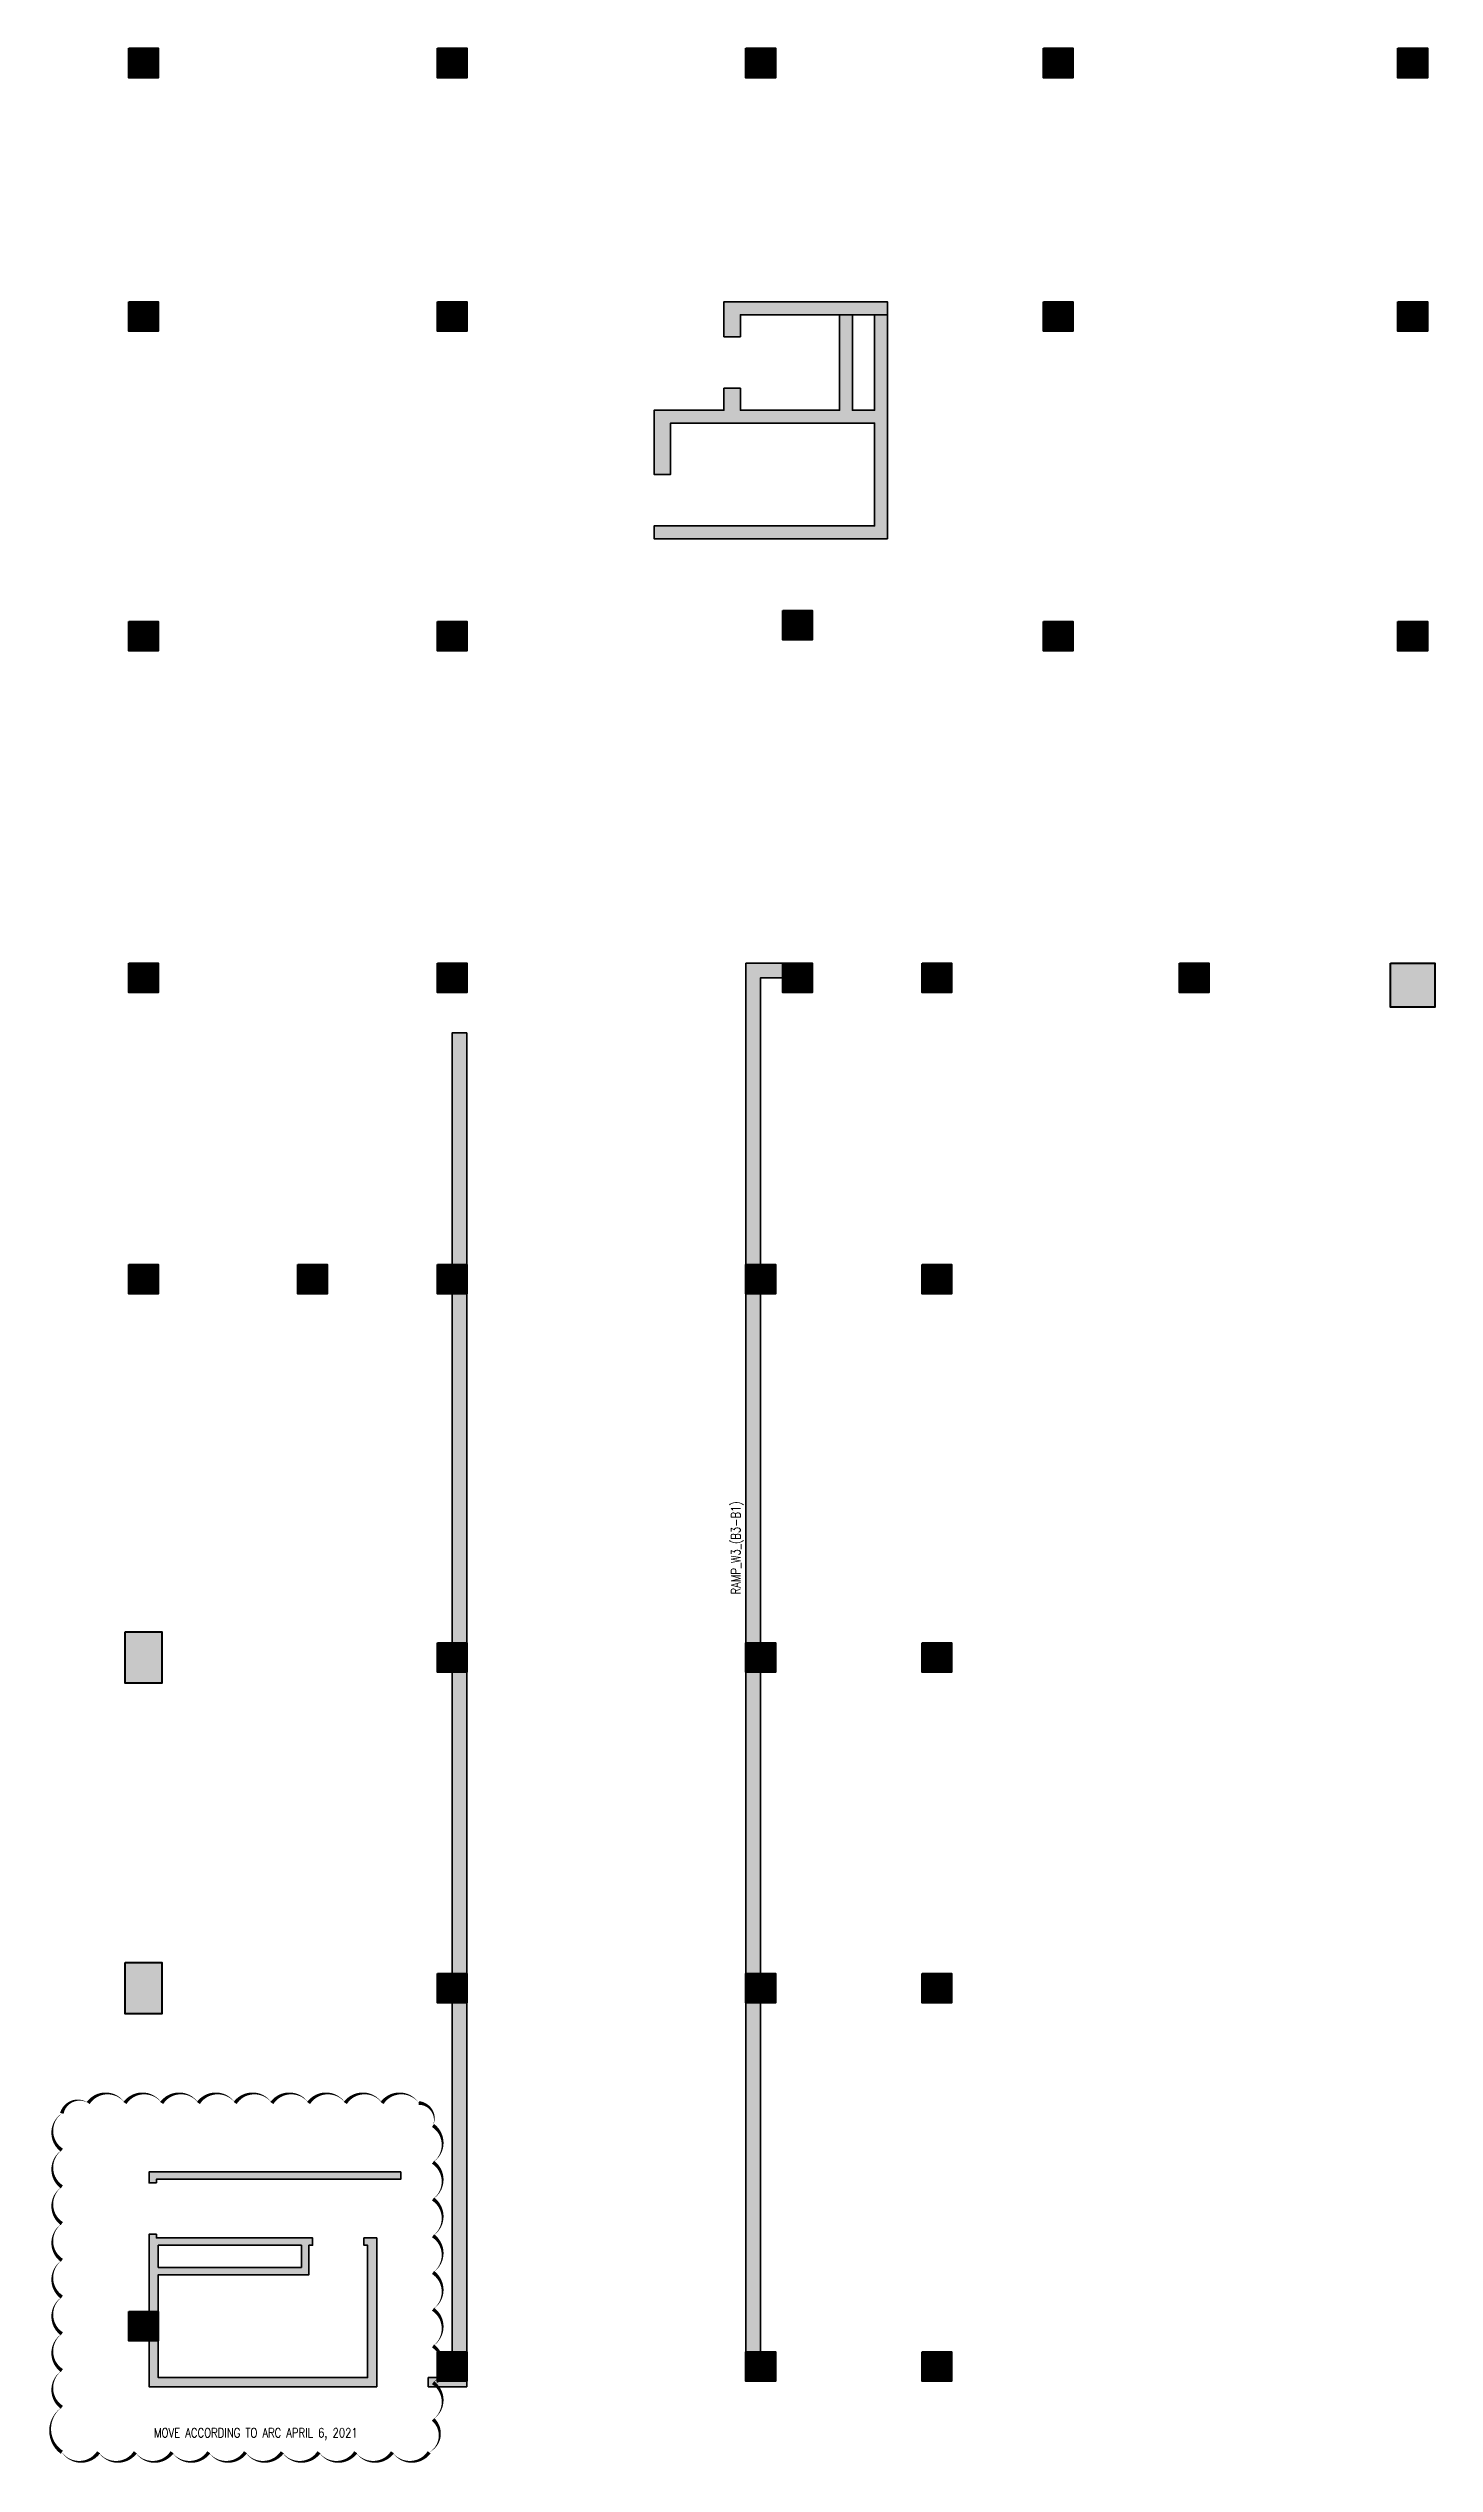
# Model space of a CAD drawing. Header units: millimetres. Extents: x -1592 to 219487, y -1099 to 92369.
# Drawn here: x 103207 to 140950, y 6256 to 72000 of the extents above; entities that cross this region are included whole.
import ezdxf

# ---------------------------------------------------------------- set-up
doc = ezdxf.new("R2010")
doc.units = ezdxf.units.MM
doc.layers.get('Defpoints').update_dxf_attribs({"color": 151, "lineweight": 9})
for name, color, linetype, lineweight in [('NDC_S-COLUMN', 4, 'Continuous', 40), ('NDC_S_DIM', 1, 'Continuous', 15), ('NDC_S_HATCH COLUMN AND WALL', 251, 'Continuous', 13), ('Ramp wall 3(B3-B1)$0$NDC_S_HATCH COLUMN AND WALL', 251, 'Continuous', 13), ('Ramp wall 3(B3-B1)$0$NDC_S_WALL', 6, 'Continuous', 35)]:
    doc.layers.add(name, color=color, linetype=linetype, lineweight=lineweight)
doc.layers.add('NDC_S-REVC 210406', color=240, linetype='Continuous', lineweight=50, plot=False)
doc.styles.add('Ramp wall 3(B3-B1)$0$NDC_BAR 2', font='romans.shx', dxfattribs={"width": 0.8})
doc.styles.add('Ramp wall 4(B3-B1)$0$NDC_BAR 2', font='romans.shx', dxfattribs={"width": 0.8})

msp = doc.modelspace()

# ---------------------------------------------------------------- texts
at = {"layer": 'Defpoints', "style": 'Ramp wall 3(B3-B1)$0$NDC_BAR 2', "width": 0.8}
msp.add_text('RAMP_W3_(B3-B1)', height=250, rotation=90, dxfattribs=at).set_placement((122047, 29915))
at = {"layer": 'NDC_S-REVC 210406', "style": 'Ramp wall 4(B3-B1)$0$NDC_BAR 2', "width": 0.8}
msp.add_text('MOVE ACCORDING TO ARC APRIL 6, 2021', height=250, dxfattribs=at).set_placement((106086, 6973))

# ---------------------------------------------------------------- blocks, each defined once
blk = doc.blocks.new('cot')
at = {"layer": 'NDC_S_HATCH COLUMN AND WALL', "ltscale": 0.005}
h = blk.add_hatch(color=256, dxfattribs=at)
h.dxf.hatch_style = 1
h.paths.add_polyline_path([(-0.5, 0.5), (0.5, 0.5), (0.5, -0.5), (-0.5, -0.5)])
at = {"layer": 'NDC_S-COLUMN', "ltscale": 0.005}
blk.add_lwpolyline([(-0.5, 0.5), (0.5, 0.5), (0.5, -0.5), (-0.5, -0.5)], close=True, dxfattribs=at)

# ---------------------------------------------------------------- hatches: boundary and pattern name
at = {"layer": 'NDC_S_DIM', "ltscale": 100}
h = msp.add_hatch(color=251, dxfattribs=at)
h.dxf.hatch_style = 1
h.paths.add_polyline_path([(106150, 13900), (105950, 13900), (105950, 14200), (112800, 14200), (112800, 14000), (111950, 14000), (106150, 14000)])
h = msp.add_hatch(color=251, dxfattribs=at)
h.dxf.hatch_style = 1
h.paths.add_polyline_path([(106200, 12200), (110100, 12200), (110100, 11600), (106200, 11600)], flags=16)
h.paths.add_polyline_path([(106150, 12500), (105950, 12500), (105950, 10400), (106200, 10400), (106200, 11400), (110300, 11400), (110300, 12200), (110400, 12200), (110400, 12400), (106150, 12400)])
h = msp.add_hatch(color=251, dxfattribs=at)
h.dxf.hatch_style = 1
h.paths.add_polyline_path([(112150, 12400), (111950, 12400), (111800, 12400), (111800, 12200), (111900, 12200), (111900, 8600), (106200, 8600), (106200, 9600), (105950, 9600), (105950, 8350), (112150, 8350)])
h = msp.add_hatch(color=251, dxfattribs=at)
h.dxf.hatch_style = 1
h.paths.add_polyline_path([(113550, 8600), (113800, 8600), (113800, 8500), (114600, 8500), (114600, 8350), (113550, 8350)])
at = {"layer": 'Ramp wall 3(B3-B1)$0$NDC_S_HATCH COLUMN AND WALL'}
h = msp.add_hatch(color=256, dxfattribs=at)
h.dxf.hatch_style = 1
h.paths.add_polyline_path([(121600, 65100), (126050, 65100), (126050, 64750), (121600, 64750)])
h = msp.add_hatch(color=256, dxfattribs=at)
h.dxf.hatch_style = 1
h.paths.add_polyline_path([(122050, 62750), (121600, 62750), (121600, 62150), (119700, 62150), (119700, 60400), (120150, 60400), (120150, 61800), (125700, 61800), (125700, 59000), (119700, 59000), (119700, 58650), (126050, 58650), (126050, 64750), (125700, 64750), (125700, 62150), (125100, 62150), (125100, 64750), (124750, 64750), (124750, 62150), (122050, 62150)])
h.paths.add_polyline_path([(121600, 64150), (122050, 64150), (122050, 64750), (121600, 64750)])
h = msp.add_hatch(color=256, dxfattribs=at)
h.dxf.hatch_style = 1
h.paths.add_polyline_path([(122200, 47100), (123200, 47100), (123200, 46778), (123200, 46700), (122600, 46700), (122600, 9300), (122200, 9300)])
h = msp.add_hatch(color=256, dxfattribs=at)
h.dxf.hatch_style = 1
h.paths.add_polyline_path([(114600, 9300), (114200, 9300), (114200, 45200), (114600, 45200)])

# ---------------------------------------------------------------- linework, layer by layer
at = {"layer": 'NDC_S-REVC 210406'}
msp.add_lwpolyline([(103576, 6567, 0, 100, 0.520567), (104576, 6567, 0, 100, 0.520567), (105576, 6567, 0, 100, 0.520567), (106576, 6567, 0, 100, 0.520567), (107576, 6567, 0, 100, 0.520567), (108576, 6567, 0, 100, 0.520567), (109576, 6567, 0, 100, 0.520567), (110576, 6567, 0, 100, 0.520567), (111576, 6567, 0, 100, 0.520567), (112576, 6567, 0, 100, 0.520567), (113576, 6567, 0, 100, 0.520567), (113681, 7461, 0, 100, 0.520567), (113681, 8461, 0, 100, 0.520567), (113681, 9461, 0, 100, 0.520567), (113681, 10461, 0, 100, 0.520567), (113681, 11461, 0, 100, 0.520567), (113681, 12461, 0, 100, 0.520567), (113681, 13461, 0, 100, 0.520567), (113681, 14461, 0, 100, 0.520567), (113681, 15461, 0, 100, 0.520567), (113293, 16074, 0, 100, 0.520567), (112293, 16074, 0, 100, 0.520567), (111293, 16074, 0, 100, 0.520567), (110293, 16074, 0, 100, 0.520567), (109293, 16074, 0, 100, 0.520567), (108293, 16074, 0, 100, 0.520567), (107293, 16074, 0, 100, 0.520567), (106293, 16074, 0, 100, 0.520567), (105293, 16074, 0, 100, 0.520567), (104293, 16074, 0, 100, 0.520567), (103576, 15791, 0, 100, 0.520567), (103576, 14791, 0, 100, 0.520567), (103576, 13791, 0, 100, 0.520567), (103576, 12791, 0, 100, 0.520567), (103576, 11791, 0, 100, 0.520567), (103576, 10791, 0, 100, 0.520567), (103576, 9791, 0, 100, 0.520567), (103576, 8791, 0, 100, 0.520567), (103576, 7791, 0, 100, 0.520567)], format="xyseb", close=True, dxfattribs=at)
at = {"layer": 'Ramp wall 3(B3-B1)$0$NDC_S_WALL', "ltscale": 200}
for p, q in [((121600, 64150), (122050, 64150)), ((121600, 62750), (122050, 62750)), ((113800, 8500), (113800, 8470))]:
    msp.add_line(p, q, dxfattribs=at)
for points in [[(122050, 64150), (122050, 64750), (126050, 64750), (126050, 65100), (121600, 65100), (121600, 64150)], [(121600, 62750), (121600, 62150), (119700, 62150), (119700, 60400), (120150, 60400), (120150, 61800), (125700, 61800), (125700, 59000), (119700, 59000), (119700, 58650), (126050, 58650), (126050, 64750), (125700, 64750), (125700, 62150), (125100, 62150), (125100, 64750), (124750, 64750), (124750, 62150), (122050, 62150), (122050, 62750)]]:
    msp.add_lwpolyline(points, dxfattribs=at)
for points in [[(122200, 47100), (123200, 47100), (123200, 46778), (123200, 46778), (123200, 46700), (122600, 46700), (122600, 9300), (122200, 9300)], [(114600, 9300), (114200, 9300), (114200, 45200), (114600, 45200)], [(106150, 13900), (105950, 13900), (105950, 14200), (112800, 14200), (112800, 14000), (111950, 14000), (111950, 14000), (106150, 14000)], [(106150, 12500), (105950, 12500), (105950, 10400), (106200, 10400), (106200, 11400), (110300, 11400), (110300, 12200), (110400, 12200), (110400, 12400), (106150, 12400)], [(112150, 12400), (111950, 12400), (111950, 12400), (111800, 12400), (111800, 12200), (111900, 12200), (111900, 8600), (106200, 8600), (106200, 9600), (105950, 9600), (105950, 8350), (112150, 8350)], [(106200, 12200), (110100, 12200), (110100, 11600), (106200, 11600)], [(114600, 8500), (113800, 8500), (113800, 9300), (114600, 9300)], [(113550, 8600), (113800, 8600), (113800, 8500), (114600, 8500), (114600, 8350), (113550, 8350)]]:
    msp.add_lwpolyline(points, close=True, dxfattribs=at)

# ---------------------------------------------------------------- block references
at = {"layer": 'NDC_S_HATCH COLUMN AND WALL', "ltscale": 200}
for p, xscale, yscale in [((105800, 71600), 800, 800), ((114200, 71600), 800, 800), ((122600, 71600), 800, 800), ((130700, 71600), 800, 800), ((140350, 71600), 800, 800), ((105800, 64700), 800, 800), ((114200, 64700), 800, 800), ((130700, 64700), 800, 800), ((140350, 64700), 800, 800), ((123600, 56300), 800, 800), ((105800, 56000), 800, 800), ((114200, 56000), 800, 800), ((130700, 56000), 800, 800), ((140350, 56000), 800, 800), ((105800, 46700), 800, 800), ((114200, 46700), 800, 800), ((123600, 46700), 800, 800), ((127400, 46700), 800, 800), ((134400, 46700), 800, 800), ((140350, 46500), 1200, 1200), ((105800, 38500), 800, 800), ((110400, 38500), 800, 800), ((114200, 38500), 800, 800), ((122600, 38500), 800, 800), ((127400, 38500), 800, 800), ((105800, 28200), 1000, 1400), ((114200, 28200), 800, 800), ((122600, 28200), 800, 800), ((127400, 28200), 800, 800), ((105800, 19200), 1000, 1400), ((114200, 19200), 800, 800), ((122600, 19200), 800, 800), ((127400, 19200), 800, 800), ((105800, 10000), 800, 800), ((114200, 8900), 800, 800), ((122600, 8900), 800, 800), ((127400, 8900), 800, 800)]:
    msp.add_blockref('cot', p, dxfattribs=dict(at, xscale=xscale, yscale=yscale))

msp.set_redraw_order([(e.dxf.handle, doc.entitydb.next_handle()) for e in msp.query("TEXT MTEXT ATTDEF DIMENSION ARC_DIMENSION")])  # texts and dimensions are drawn at this point

doc.saveas('drawing.dxf')
